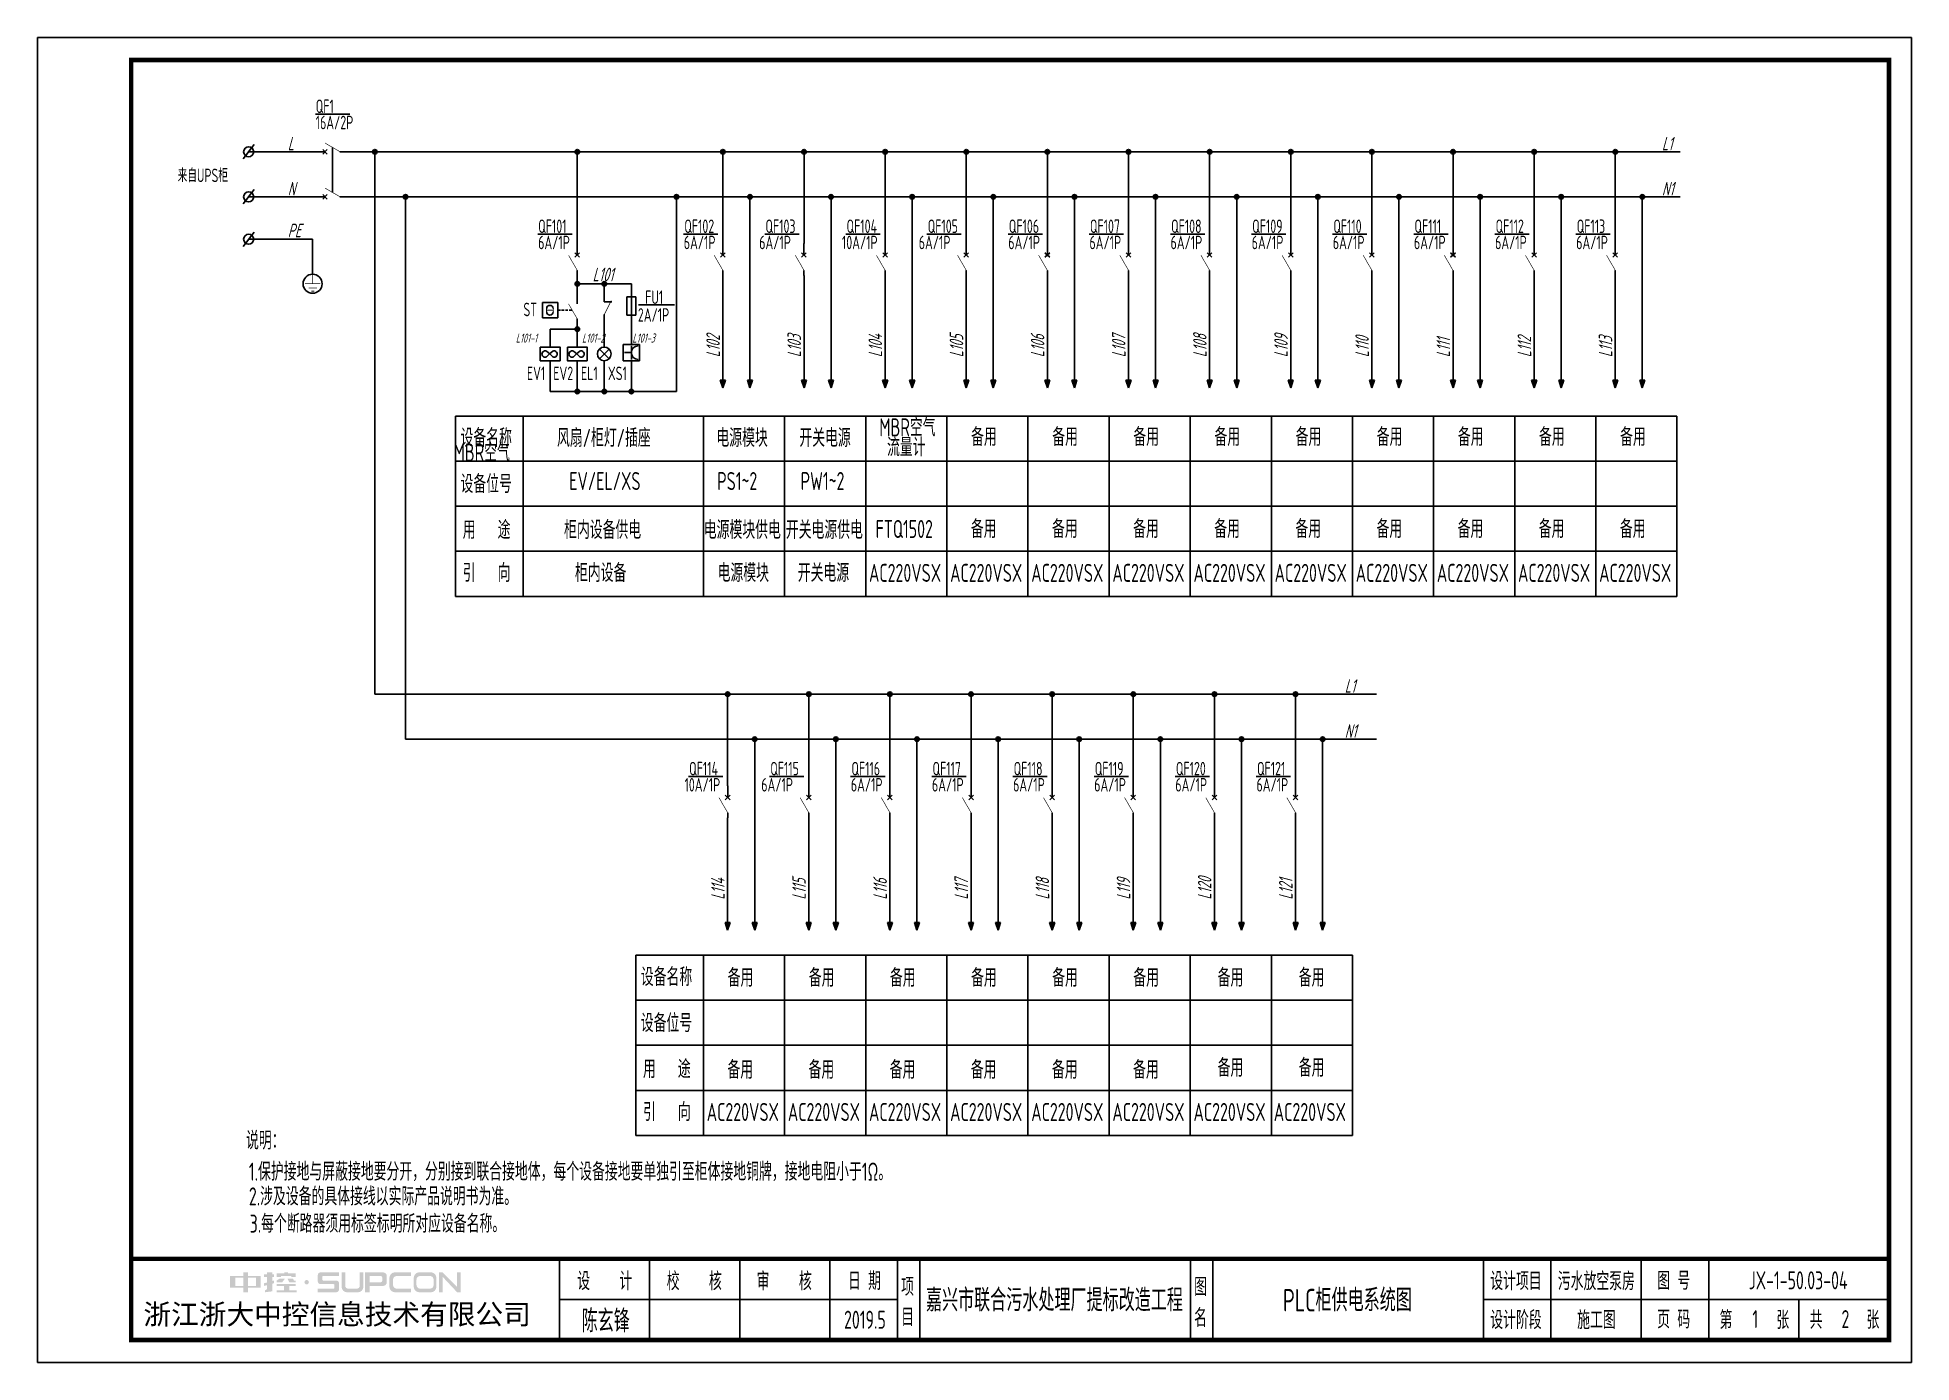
# Model space of a CAD drawing. Header units: millimetres. Extents: x 30557 to 235556, y -116603 to -73383.
# Drawn here: x 134747 to 138905, y -76323 to -73383 of the extents above; entities that cross this region are included whole.
import ezdxf
from ezdxf.enums import TextEntityAlignment as Align

# ---------------------------------------------------------------- set-up
doc = ezdxf.new("R2010")
doc.units = ezdxf.units.MM
for name, color, linetype in [('1', 3, 'Continuous'), ('ABDE_DENG', 4, 'Continuous'), ('AXIS', 4, 'Continuous'), ('HZ', 7, 'Continuous'), ('文字', 5, 'Continuous')]:
    doc.layers.add(name, color=color, linetype=linetype)
doc.layers.add('_Drawing', color=7, linetype='Continuous', lineweight=25)
doc.styles.add('supcon', font='sceie.shx', dxfattribs={"width": 0.75, "height": 40, "bigfont": 'sceic.shx'})
doc.styles.add('SYS', font='romans.shx', dxfattribs={"width": 0.7})
doc.styles.add('Title', font='', dxfattribs={"height": 45})
doc.styles.add('宋体', font='')
doc.styles.get('Title').set_extended_font_data('SimHei')
doc.styles.get('宋体').set_extended_font_data('SimSun')

msp = doc.modelspace()

# ---------------------------------------------------------------- texts
at = {"color": 3, "style": 'supcon', "width": 0.75}
for s, height, p in [('污水放空泵房', 40, (138205.3, -76140.5)), ('陈玄锋', 50, (136007.4, -76228)), ('2019.5', 40, (136582.4, -76228)), ('1', 40, (138557.9, -76226.6))]:
    msp.add_text(s, height=height, dxfattribs=at).set_placement(p, align=Align.MIDDLE)
at = {"layer": '1', "color": 0, "style": 'supcon', "width": 0.75}
for s, height, p in [('QF1', 30, (135363.9, -73550.6)), ('16A/2P', 30, (135363.9, -73586.6)), ('来自UPS柜', 30, (135057.6, -73704)), ('QF101', 30, (135857.5, -73816.8)), ('QF102', 30, (136181.7, -73816.8)), ('QF103', 30, (136361.7, -73816.8)), ('QF104', 30, (136541.7, -73816.8)), ('QF105', 30, (136721.7, -73816.8)), ('QF106', 30, (136901.7, -73816.8)), ('QF107', 30, (137081.7, -73816.8)), ('QF108', 30, (137261.7, -73816.8)), ('QF109', 30, (137441.7, -73816.8)), ('QF110', 30, (137621.7, -73816.8)), ('QF111', 30, (137801.7, -73816.8)), ('QF112', 30, (137981.7, -73816.8)), ('QF113', 30, (138161.7, -73816.8)), ('6A/1P', 30, (135857.5, -73852.8)), ('6A/1P', 30, (136180.6, -73852.8)), ('6A/1P', 30, (136347.9, -73852.8)), ('10A/1P', 30, (136531.5, -73852.8)), ('6A/1P', 30, (136701.9, -73852.8)), ('6A/1P', 30, (136900.6, -73852.8)), ('6A/1P', 30, (137080.6, -73852.8)), ('6A/1P', 30, (137260.6, -73852.8)), ('6A/1P', 30, (137440.6, -73852.8)), ('6A/1P', 30, (137620.6, -73852.8)), ('6A/1P', 30, (137800.6, -73852.8)), ('6A/1P', 30, (137980.6, -73852.8)), ('6A/1P', 30, (138160.6, -73852.8)), ('FU1', 30, (136094.9, -73974.3)), ('ST', 30, (135824.8, -74001.5)), ('2A/1P', 30, (136078.7, -74013.6)), ('EV1', 30, (135832.5, -74143.2)), ('EV2', 30, (135891, -74143.2)), ('EL1', 30, (135952.5, -74143.2)), ('XS1', 30, (136012.2, -74143.2)), ('设备名称', 40, (135685.2, -74291.4)), ('设备位号', 40, (135685.2, -74393.6)), ('用   途', 40, (135690.1, -74495.6)), ('引   向', 40, (135690.1, -74590.9)), ('QF114', 30, (136192.4, -75020.2)), ('QF115', 30, (136372.4, -75020.2)), ('QF116', 30, (136552.4, -75020.2)), ('QF117', 30, (136732.4, -75020.2)), ('QF118', 30, (136912.4, -75020.2)), ('QF119', 30, (137092.4, -75020.2)), ('QF120', 30, (137272.4, -75020.2)), ('QF121', 30, (137452.4, -75020.2)), ('10A/1P', 30, (136182.2, -75056.1)), ('6A/1P', 30, (136352.5, -75056.1)), ('6A/1P', 30, (136551.2, -75056.1)), ('6A/1P', 30, (136731.2, -75056.1)), ('6A/1P', 30, (136911.2, -75056.1)), ('6A/1P', 30, (137091.2, -75056.1)), ('6A/1P', 30, (137271.2, -75056.1)), ('6A/1P', 30, (137451.2, -75056.1)), ('设备名称', 40, (136085.2, -75487.5)), ('设备位号', 40, (136085.2, -75589.8)), ('用   途', 40, (136090.1, -75691.8)), ('引   向', 40, (136090.1, -75787.1))]:
    msp.add_text(s, height=height, dxfattribs=at).set_placement(p)
at = {"layer": '1', "color": 0, "style": 'supcon', "oblique": 15, "width": 0.75}
for s, p in [('L', (135301.8, -73633.4)), ('L1', (138350.8, -73633.4)), ('N', (135301.8, -73733.4)), ('N1', (138350.8, -73733.4)), ('PE', (135301.8, -73826.2)), ('L1', (137647, -74836.8)), ('N1', (137647, -74936.8))]:
    msp.add_text(s, height=30, dxfattribs=at).set_placement(p)
for s, height, rotation, p in [('L101', 30, 0.2156, (135978.3, -73924)), ('L101-1', 20, 0.2156, (135807.7, -74060)), ('L101-2', 20, 0.2156, (135954.7, -74060)), ('L101-3', 20, 0.2156, (136066.5, -74060)), ('L102', 30, 90.2156, (136260.7, -74092.4)), ('L103', 30, 90.2156, (136440.7, -74092.4)), ('L104', 30, 90.2156, (136620.7, -74092.4)), ('L105', 30, 90.2156, (136800.7, -74092.4)), ('L106', 30, 90.2156, (136980.7, -74092.4)), ('L107', 30, 90.2156, (137160.7, -74092.4)), ('L108', 30, 90.2156, (137340.7, -74092.4)), ('L109', 30, 90.2156, (137520.7, -74092.4)), ('L110', 30, 90.2156, (137700.7, -74092.4)), ('L111', 30, 90.2156, (137880.7, -74092.4)), ('L112', 30, 90.2156, (138060.7, -74092.4)), ('L113', 30, 90.2156, (138240.7, -74092.4)), ('L114', 30, 90.2156, (136271.3, -75295.8)), ('L115', 30, 90.2156, (136451.3, -75295.8)), ('L116', 30, 90.2156, (136631.3, -75295.8)), ('L117', 30, 90.2156, (136811.3, -75295.8)), ('L118', 30, 90.2156, (136991.3, -75295.8)), ('L119', 30, 90.2156, (137171.3, -75295.8)), ('L120', 30, 90.2156, (137351.3, -75295.8)), ('L121', 30, 90.2156, (137531.3, -75295.8))]:
    msp.add_text(s, height=height, rotation=rotation, dxfattribs=at).set_placement(p)
at = {"layer": '1', "color": 7, "style": 'supcon', "width": 0.75}
for s, p in [('风扇/柜灯/插座', (135899.3, -74291.4)), ('电源模块', (136252.9, -74291.4)), ('开关电源', (136437, -74291.4)), ('EV/EL/XS', (135926.4, -74387.1)), ('PS1~2', (136254.6, -74387.1)), ('PW1~2', (136439.7, -74387.1)), ('柜内设备供电', (135914.9, -74495.6)), ('电源模块供电', (136224.9, -74495.6)), ('开关电源供电', (136406.9, -74495.6)), ('柜内设备', (135939.2, -74590.9)), ('电源模块', (136255.5, -74590.9)), ('开关电源', (136433.4, -74590.9)), ('备用', (137365, -75489)), ('备用', (137545, -75489)), ('备用', (137365, -75689)), ('备用', (137545, -75689)), ('AC220VSX', (137311.5, -75787.1)), ('AC220VSX', (137489.6, -75787.1)), ('说明：', (135209.3, -75850.3)), ('1.保护接地与屏蔽接地要分开，分别接到联合接地体，每个设备接地要单独引至柜体接地铜牌，接地电阻小于1Ω。', (135215.6, -75919.5)), ('2.涉及设备的具体接线以实际产品说明书为准。', (135215.6, -75974.4)), ('3.每个断路器须用标签标明所对应设备名称。', (135217.3, -76034.8))]:
    msp.add_text(s, height=40, dxfattribs=at).set_placement(p)
at = {"layer": '1', "color": 1, "style": 'supcon', "width": 0.75}
for s, p in [('MBR空气', (136614.4, -74268)), ('备用', (136818, -74289.3)), ('备用', (136998, -74289.3)), ('备用', (137178, -74289.3)), ('备用', (137358, -74289.3)), ('备用', (137538, -74289.3)), ('备用', (137718, -74289.3)), ('备用', (137898, -74289.3)), ('备用', (138078, -74289.3)), ('备用', (138258, -74289.3)), ('MBR空气', (135669.9, -74323.6)), ('MBR空气', (135669.9, -74323.6)), ('流量计', (136631.5, -74312.1)), ('FTQ1502', (136606.1, -74493.5)), ('备用', (136817.5, -74493.5)), ('备用', (136997.5, -74493.5)), ('备用', (137177.5, -74493.5)), ('备用', (137357.5, -74493.5)), ('备用', (137537.5, -74493.5)), ('备用', (137717.5, -74493.5)), ('备用', (137897.5, -74493.5)), ('备用', (138077.5, -74493.5)), ('备用', (138257.5, -74493.5)), ('AC220VSX', (136591.5, -74590.9)), ('AC220VSX', (136771.5, -74590.9)), ('AC220VSX', (136951.5, -74590.9)), ('AC220VSX', (137131.5, -74590.9)), ('AC220VSX', (137311.5, -74590.9)), ('AC220VSX', (137491.5, -74590.9)), ('AC220VSX', (137671.5, -74590.9)), ('AC220VSX', (137851.5, -74590.9)), ('AC220VSX', (138031.5, -74590.9)), ('AC220VSX', (138211.5, -74590.9)), ('备用', (136277.9, -75489.3)), ('备用', (136457.9, -75489.3)), ('备用', (136637.9, -75489.3)), ('备用', (136817.9, -75489.3)), ('备用', (136997.9, -75489.3)), ('备用', (137177.9, -75489.3)), ('备用', (136277.4, -75693.5)), ('备用', (136457.4, -75693.5)), ('备用', (136637.4, -75693.5)), ('备用', (136817.4, -75693.5)), ('备用', (136997.4, -75693.5)), ('备用', (137177.4, -75693.5)), ('AC220VSX', (136231.5, -75787.1)), ('AC220VSX', (136411.5, -75787.1)), ('AC220VSX', (136591.5, -75787.1)), ('AC220VSX', (136771.5, -75787.1)), ('AC220VSX', (136951.5, -75787.1)), ('AC220VSX', (137131.5, -75787.1))]:
    msp.add_text(s, height=40, dxfattribs=at).set_placement(p)
at = {"layer": '_Drawing', "color": 3, "style": 'supcon', "width": 0.75}
for s, height, p in [('JX-1-50.03-04', 40, (138653.1, -76140.5)), ('嘉兴市联合污水处理厂提标改造工程', 50, (137002.9, -76181.9)), ('PLC柜供电系统图', 50, (137652.9, -76181.9)), ('2', 40, (138757.9, -76226.6))]:
    msp.add_text(s, height=height, dxfattribs=at).set_placement(p, align=Align.MIDDLE)

# ---------------------------------------------------------------- blocks, each defined once
blk = doc.blocks.new('中控·SUPCON')
at = {"linetype": 'Continuous'}
h = blk.add_hatch(color=2, dxfattribs=at)
h.dxf.hatch_style = 1
h.paths.add_polyline_path([(34, 33), (20, 33), (20, 37), (15, 37), (15, 36), (15, 33), (0, 33), (0, 20), (13, 20), (15, 20), (15, 15), (20, 15), (20, 20), (22, 20), (34, 20)])
h.paths.add_polyline_path([(20, 30), (20, 31), (29, 31), (29, 22), (20, 22)], flags=16)
h.paths.add_polyline_path([(15, 30), (15, 22), (6, 22), (6, 31), (15, 31)], flags=16)
h.paths.add_polyline_path([(47, 32), (49, 32), (49, 35), (47, 35), (47, 37), (41, 37), (41, 35), (38, 35), (38, 32), (41, 32), (41, 25.8), (38, 25), (38, 22), (41, 22.8), (41, 18.3), (39, 17), (39, 15), (47, 16), (47, 24.5), (49, 25), (49, 28), (47, 27.5)])
h.paths.add_polyline_path([(61, 30), (55, 30), (52, 28), (52, 26), (58, 26)])
h.paths.add_polyline_path([(73, 28), (71, 28), (70, 30), (64, 30), (66, 26), (73, 26)])
h.paths.add_polyline_path([(73, 36), (64.6, 36), (64.6, 37), (60.4, 37), (60.4, 36), (52, 36), (52, 32), (56.8, 32), (56.8, 33.1), (68.2, 33.1), (68.2, 32), (73, 32)])
h.paths.add_polyline_path([(66, 22), (73, 22), (73, 24), (52, 24), (52, 22), (60, 22), (60, 17), (52, 17), (52, 15), (74, 15), (74, 17), (66, 17)])
h.paths.add_polyline_path([(82.7, 26.1, 1), (87.6, 26.1, 1)])
h.paths.add_polyline_path([(118, 28), (103.5, 28, -0.414214), (102.5, 29), (102.5, 32, -0.414214), (103.5, 33), (121, 33), (121, 37), (100.5, 37, 0.414214), (97.5, 34), (97.5, 27, 0.414214), (100.5, 24), (115, 24, -0.414214), (116, 23), (116, 20, -0.414214), (115, 19), (97.5, 19), (97.5, 15), (118, 15, 0.414214), (121, 18), (121, 25, 0.414214)])
h.paths.add_polyline_path([(128, 37), (124, 37), (124, 36), (124, 21, 0.414214), (130, 15), (142, 15, 0.414214), (148, 21), (148, 37), (144, 37), (144, 22, -0.414214), (141, 19), (131, 19, -0.414214), (128, 22)])
h.paths.add_polyline_path([(174, 26), (174, 33, 0.414214), (170, 37), (150, 37), (150, 36), (150, 15), (155, 15), (155, 22), (170, 22, 0.414214)])
h.paths.add_polyline_path([(167, 26), (155, 26), (155, 33), (167, 33, -0.414214), (169, 31), (169, 28, -0.414214)], flags=16)
h.paths.add_polyline_path([(201, 19), (185, 19, -0.414214), (181, 23), (181, 29, -0.414214), (185, 33), (201, 33), (201, 37), (183, 37, 0.414214), (177, 31), (177, 21, 0.414214), (183, 15), (201, 15)])
h.paths.add_polyline_path([(229, 21), (229, 31, 0.414214), (223, 37), (210, 37, 0.414214), (204, 31), (204, 21, 0.414214), (210, 15), (223, 15, 0.414214)])
h.paths.add_polyline_path([(207, 23), (207, 29, -0.414214), (211, 33), (222, 33, -0.414214), (226, 29), (226, 23, -0.414214), (222, 19), (211, 19, -0.414214)], flags=16)
h.paths.add_polyline_path([(236, 32.1), (252, 15), (256, 15), (256, 37), (252, 37), (252, 21), (236, 37), (232, 37), (232, 36), (232, 15), (236, 15)])
h = blk.add_hatch(color=2, dxfattribs=at)
h.dxf.hatch_style = 1
h.paths.add_polyline_path([(34, 33), (20, 33), (20, 37), (15, 37), (15, 36), (15, 33), (0, 33), (0, 20), (13, 20), (15, 20), (15, 15), (20, 15), (20, 20), (22, 20), (34, 20)])
h.paths.add_polyline_path([(20, 30), (20, 31), (29, 31), (29, 22), (20, 22)], flags=16)
h.paths.add_polyline_path([(15, 30), (15, 22), (6, 22), (6, 31), (15, 31)], flags=16)
h.paths.add_polyline_path([(47, 32), (49, 32), (49, 35), (47, 35), (47, 37), (41, 37), (41, 35), (38, 35), (38, 32), (41, 32), (41, 25.8), (38, 25), (38, 22), (41, 22.8), (41, 18.3), (39, 17), (39, 15), (47, 16), (47, 24.5), (49, 25), (49, 28), (47, 27.5)])
h.paths.add_polyline_path([(61, 30), (55, 30), (52, 28), (52, 26), (58, 26)])
h.paths.add_polyline_path([(73, 28), (71, 28), (70, 30), (64, 30), (66, 26), (73, 26)])
h.paths.add_polyline_path([(73, 36), (64.6, 36), (64.6, 37), (60.4, 37), (60.4, 36), (52, 36), (52, 32), (56.8, 32), (56.8, 33.1), (68.2, 33.1), (68.2, 32), (73, 32)])
h.paths.add_polyline_path([(66, 22), (73, 22), (73, 24), (52, 24), (52, 22), (60, 22), (60, 17), (52, 17), (52, 15), (74, 15), (74, 17), (66, 17)])
h.paths.add_polyline_path([(82.7, 26.1, 1), (87.6, 26.1, 1)])
h.paths.add_polyline_path([(118, 28), (103.5, 28, -0.414214), (102.5, 29), (102.5, 32, -0.414214), (103.5, 33), (121, 33), (121, 37), (100.5, 37, 0.414214), (97.5, 34), (97.5, 27, 0.414214), (100.5, 24), (115, 24, -0.414214), (116, 23), (116, 20, -0.414214), (115, 19), (97.5, 19), (97.5, 15), (118, 15, 0.414214), (121, 18), (121, 25, 0.414214)])
h.paths.add_polyline_path([(128, 37), (124, 37), (124, 36), (124, 21, 0.414214), (130, 15), (142, 15, 0.414214), (148, 21), (148, 37), (144, 37), (144, 22, -0.414214), (141, 19), (131, 19, -0.414214), (128, 22)])
h.paths.add_polyline_path([(174, 26), (174, 33, 0.414214), (170, 37), (150, 37), (150, 36), (150, 15), (155, 15), (155, 22), (170, 22, 0.414214)])
h.paths.add_polyline_path([(167, 26), (155, 26), (155, 33), (167, 33, -0.414214), (169, 31), (169, 28, -0.414214)], flags=16)
h.paths.add_polyline_path([(201, 19), (185, 19, -0.414214), (181, 23), (181, 29, -0.414214), (185, 33), (201, 33), (201, 37), (183, 37, 0.414214), (177, 31), (177, 21, 0.414214), (183, 15), (201, 15)])
h.paths.add_polyline_path([(229, 21), (229, 31, 0.414214), (223, 37), (210, 37, 0.414214), (204, 31), (204, 21, 0.414214), (210, 15), (223, 15, 0.414214)])
h.paths.add_polyline_path([(207, 23), (207, 29, -0.414214), (211, 33), (222, 33, -0.414214), (226, 29), (226, 23, -0.414214), (222, 19), (211, 19, -0.414214)], flags=16)
h.paths.add_polyline_path([(236, 32.1), (252, 15), (256, 15), (256, 37), (252, 37), (252, 21), (236, 37), (232, 37), (232, 36), (232, 15), (236, 15)])
h = blk.add_hatch(color=2, dxfattribs=at)
h.dxf.hatch_style = 1
h.paths.add_polyline_path([(34, 33), (20, 33), (20, 37), (15, 37), (15, 36), (15, 33), (0, 33), (0, 20), (13, 20), (15, 20), (15, 15), (20, 15), (20, 20), (22, 20), (34, 20)])
h.paths.add_polyline_path([(20, 30), (20, 31), (29, 31), (29, 22), (20, 22)], flags=16)
h.paths.add_polyline_path([(15, 30), (15, 22), (6, 22), (6, 31), (15, 31)], flags=16)
h.paths.add_polyline_path([(47, 32), (49, 32), (49, 35), (47, 35), (47, 37), (41, 37), (41, 35), (38, 35), (38, 32), (41, 32), (41, 25.8), (38, 25), (38, 22), (41, 22.8), (41, 18.3), (39, 17), (39, 15), (47, 16), (47, 24.5), (49, 25), (49, 28), (47, 27.5)])
h.paths.add_polyline_path([(61, 30), (55, 30), (52, 28), (52, 26), (58, 26)])
h.paths.add_polyline_path([(73, 28), (71, 28), (70, 30), (64, 30), (66, 26), (73, 26)])
h.paths.add_polyline_path([(73, 36), (64.6, 36), (64.6, 37), (60.4, 37), (60.4, 36), (52, 36), (52, 32), (56.8, 32), (56.8, 33.1), (68.2, 33.1), (68.2, 32), (73, 32)])
h.paths.add_polyline_path([(66, 22), (73, 22), (73, 24), (52, 24), (52, 22), (60, 22), (60, 17), (52, 17), (52, 15), (74, 15), (74, 17), (66, 17)])
h.paths.add_polyline_path([(82.7, 26.1, 1), (87.6, 26.1, 1)])
h.paths.add_polyline_path([(118, 28), (103.5, 28, -0.414214), (102.5, 29), (102.5, 32, -0.414214), (103.5, 33), (121, 33), (121, 37), (100.5, 37, 0.414214), (97.5, 34), (97.5, 27, 0.414214), (100.5, 24), (115, 24, -0.414214), (116, 23), (116, 20, -0.414214), (115, 19), (97.5, 19), (97.5, 15), (118, 15, 0.414214), (121, 18), (121, 25, 0.414214)])
h.paths.add_polyline_path([(128, 37), (124, 37), (124, 36), (124, 21, 0.414214), (130, 15), (142, 15, 0.414214), (148, 21), (148, 37), (144, 37), (144, 22, -0.414214), (141, 19), (131, 19, -0.414214), (128, 22)])
h.paths.add_polyline_path([(174, 26), (174, 33, 0.414214), (170, 37), (150, 37), (150, 36), (150, 15), (155, 15), (155, 22), (170, 22, 0.414214)])
h.paths.add_polyline_path([(167, 26), (155, 26), (155, 33), (167, 33, -0.414214), (169, 31), (169, 28, -0.414214)], flags=16)
h.paths.add_polyline_path([(201, 19), (185, 19, -0.414214), (181, 23), (181, 29, -0.414214), (185, 33), (201, 33), (201, 37), (183, 37, 0.414214), (177, 31), (177, 21, 0.414214), (183, 15), (201, 15)])
h.paths.add_polyline_path([(229, 21), (229, 31, 0.414214), (223, 37), (210, 37, 0.414214), (204, 31), (204, 21, 0.414214), (210, 15), (223, 15, 0.414214)])
h.paths.add_polyline_path([(207, 23), (207, 29, -0.414214), (211, 33), (222, 33, -0.414214), (226, 29), (226, 23, -0.414214), (222, 19), (211, 19, -0.414214)], flags=16)
h.paths.add_polyline_path([(236, 32.1), (252, 15), (256, 15), (256, 37), (252, 37), (252, 21), (236, 37), (232, 37), (232, 36), (232, 15), (236, 15)])
h = blk.add_hatch(color=2, dxfattribs=at)
h.dxf.hatch_style = 1
h.paths.add_polyline_path([(34, 33), (20, 33), (20, 37), (15, 37), (15, 36), (15, 33), (0, 33), (0, 20), (13, 20), (15, 20), (15, 15), (20, 15), (20, 20), (22, 20), (34, 20)])
h.paths.add_polyline_path([(20, 30), (20, 31), (29, 31), (29, 22), (20, 22)], flags=16)
h.paths.add_polyline_path([(15, 30), (15, 22), (6, 22), (6, 31), (15, 31)], flags=16)
h.paths.add_polyline_path([(47, 32), (49, 32), (49, 35), (47, 35), (47, 37), (41, 37), (41, 35), (38, 35), (38, 32), (41, 32), (41, 25.8), (38, 25), (38, 22), (41, 22.8), (41, 18.3), (39, 17), (39, 15), (47, 16), (47, 24.5), (49, 25), (49, 28), (47, 27.5)])
h.paths.add_polyline_path([(61, 30), (55, 30), (52, 28), (52, 26), (58, 26)])
h.paths.add_polyline_path([(73, 28), (71, 28), (70, 30), (64, 30), (66, 26), (73, 26)])
h.paths.add_polyline_path([(73, 36), (64.6, 36), (64.6, 37), (60.4, 37), (60.4, 36), (52, 36), (52, 32), (56.8, 32), (56.8, 33.1), (68.2, 33.1), (68.2, 32), (73, 32)])
h.paths.add_polyline_path([(66, 22), (73, 22), (73, 24), (52, 24), (52, 22), (60, 22), (60, 17), (52, 17), (52, 15), (74, 15), (74, 17), (66, 17)])
h.paths.add_polyline_path([(82.7, 26.1, 1), (87.6, 26.1, 1)])
h.paths.add_polyline_path([(118, 28), (103.5, 28, -0.414214), (102.5, 29), (102.5, 32, -0.414214), (103.5, 33), (121, 33), (121, 37), (100.5, 37, 0.414214), (97.5, 34), (97.5, 27, 0.414214), (100.5, 24), (115, 24, -0.414214), (116, 23), (116, 20, -0.414214), (115, 19), (97.5, 19), (97.5, 15), (118, 15, 0.414214), (121, 18), (121, 25, 0.414214)])
h.paths.add_polyline_path([(128, 37), (124, 37), (124, 36), (124, 21, 0.414214), (130, 15), (142, 15, 0.414214), (148, 21), (148, 37), (144, 37), (144, 22, -0.414214), (141, 19), (131, 19, -0.414214), (128, 22)])
h.paths.add_polyline_path([(174, 26), (174, 33, 0.414214), (170, 37), (150, 37), (150, 36), (150, 15), (155, 15), (155, 22), (170, 22, 0.414214)])
h.paths.add_polyline_path([(167, 26), (155, 26), (155, 33), (167, 33, -0.414214), (169, 31), (169, 28, -0.414214)], flags=16)
h.paths.add_polyline_path([(201, 19), (185, 19, -0.414214), (181, 23), (181, 29, -0.414214), (185, 33), (201, 33), (201, 37), (183, 37, 0.414214), (177, 31), (177, 21, 0.414214), (183, 15), (201, 15)])
h.paths.add_polyline_path([(229, 21), (229, 31, 0.414214), (223, 37), (210, 37, 0.414214), (204, 31), (204, 21, 0.414214), (210, 15), (223, 15, 0.414214)])
h.paths.add_polyline_path([(207, 23), (207, 29, -0.414214), (211, 33), (222, 33, -0.414214), (226, 29), (226, 23, -0.414214), (222, 19), (211, 19, -0.414214)], flags=16)
h.paths.add_polyline_path([(236, 32.1), (252, 15), (256, 15), (256, 37), (252, 37), (252, 21), (236, 37), (232, 37), (232, 36), (232, 15), (236, 15)])
h = blk.add_hatch(color=2, dxfattribs=at)
h.dxf.hatch_style = 1
h.paths.add_polyline_path([(34, 33), (20, 33), (20, 37), (15, 37), (15, 36), (15, 33), (0, 33), (0, 20), (13, 20), (15, 20), (15, 15), (20, 15), (20, 20), (22, 20), (34, 20)])
h.paths.add_polyline_path([(20, 30), (20, 31), (29, 31), (29, 22), (20, 22)], flags=16)
h.paths.add_polyline_path([(15, 30), (15, 22), (6, 22), (6, 31), (15, 31)], flags=16)
h.paths.add_polyline_path([(47, 32), (49, 32), (49, 35), (47, 35), (47, 37), (41, 37), (41, 35), (38, 35), (38, 32), (41, 32), (41, 25.8), (38, 25), (38, 22), (41, 22.8), (41, 18.3), (39, 17), (39, 15), (47, 16), (47, 24.5), (49, 25), (49, 28), (47, 27.5)])
h.paths.add_polyline_path([(61, 30), (55, 30), (52, 28), (52, 26), (58, 26)])
h.paths.add_polyline_path([(73, 28), (71, 28), (70, 30), (64, 30), (66, 26), (73, 26)])
h.paths.add_polyline_path([(73, 36), (64.6, 36), (64.6, 37), (60.4, 37), (60.4, 36), (52, 36), (52, 32), (56.8, 32), (56.8, 33.1), (68.2, 33.1), (68.2, 32), (73, 32)])
h.paths.add_polyline_path([(66, 22), (73, 22), (73, 24), (52, 24), (52, 22), (60, 22), (60, 17), (52, 17), (52, 15), (74, 15), (74, 17), (66, 17)])
h.paths.add_polyline_path([(82.7, 26.1, 1), (87.6, 26.1, 1)])
h.paths.add_polyline_path([(118, 28), (103.5, 28, -0.414214), (102.5, 29), (102.5, 32, -0.414214), (103.5, 33), (121, 33), (121, 37), (100.5, 37, 0.414214), (97.5, 34), (97.5, 27, 0.414214), (100.5, 24), (115, 24, -0.414214), (116, 23), (116, 20, -0.414214), (115, 19), (97.5, 19), (97.5, 15), (118, 15, 0.414214), (121, 18), (121, 25, 0.414214)])
h.paths.add_polyline_path([(128, 37), (124, 37), (124, 36), (124, 21, 0.414214), (130, 15), (142, 15, 0.414214), (148, 21), (148, 37), (144, 37), (144, 22, -0.414214), (141, 19), (131, 19, -0.414214), (128, 22)])
h.paths.add_polyline_path([(174, 26), (174, 33, 0.414214), (170, 37), (150, 37), (150, 36), (150, 15), (155, 15), (155, 22), (170, 22, 0.414214)])
h.paths.add_polyline_path([(167, 26), (155, 26), (155, 33), (167, 33, -0.414214), (169, 31), (169, 28, -0.414214)], flags=16)
h.paths.add_polyline_path([(201, 19), (185, 19, -0.414214), (181, 23), (181, 29, -0.414214), (185, 33), (201, 33), (201, 37), (183, 37, 0.414214), (177, 31), (177, 21, 0.414214), (183, 15), (201, 15)])
h.paths.add_polyline_path([(229, 21), (229, 31, 0.414214), (223, 37), (210, 37, 0.414214), (204, 31), (204, 21, 0.414214), (210, 15), (223, 15, 0.414214)])
h.paths.add_polyline_path([(207, 23), (207, 29, -0.414214), (211, 33), (222, 33, -0.414214), (226, 29), (226, 23, -0.414214), (222, 19), (211, 19, -0.414214)], flags=16)
h.paths.add_polyline_path([(236, 32.1), (252, 15), (256, 15), (256, 37), (252, 37), (252, 21), (236, 37), (232, 37), (232, 36), (232, 15), (236, 15)])
h = blk.add_hatch(color=2, dxfattribs=at)
h.dxf.hatch_style = 1
h.paths.add_polyline_path([(34, 33), (20, 33), (20, 37), (15, 37), (15, 36), (15, 33), (0, 33), (0, 20), (13, 20), (15, 20), (15, 15), (20, 15), (20, 20), (22, 20), (34, 20)])
h.paths.add_polyline_path([(20, 30), (20, 31), (29, 31), (29, 22), (20, 22)], flags=16)
h.paths.add_polyline_path([(15, 30), (15, 22), (6, 22), (6, 31), (15, 31)], flags=16)
h.paths.add_polyline_path([(47, 32), (49, 32), (49, 35), (47, 35), (47, 37), (41, 37), (41, 35), (38, 35), (38, 32), (41, 32), (41, 25.8), (38, 25), (38, 22), (41, 22.8), (41, 18.3), (39, 17), (39, 15), (47, 16), (47, 24.5), (49, 25), (49, 28), (47, 27.5)])
h.paths.add_polyline_path([(61, 30), (55, 30), (52, 28), (52, 26), (58, 26)])
h.paths.add_polyline_path([(73, 28), (71, 28), (70, 30), (64, 30), (66, 26), (73, 26)])
h.paths.add_polyline_path([(73, 36), (64.6, 36), (64.6, 37), (60.4, 37), (60.4, 36), (52, 36), (52, 32), (56.8, 32), (56.8, 33.1), (68.2, 33.1), (68.2, 32), (73, 32)])
h.paths.add_polyline_path([(66, 22), (73, 22), (73, 24), (52, 24), (52, 22), (60, 22), (60, 17), (52, 17), (52, 15), (74, 15), (74, 17), (66, 17)])
h.paths.add_polyline_path([(82.7, 26.1, 1), (87.6, 26.1, 1)])
h.paths.add_polyline_path([(118, 28), (103.5, 28, -0.414214), (102.5, 29), (102.5, 32, -0.414214), (103.5, 33), (121, 33), (121, 37), (100.5, 37, 0.414214), (97.5, 34), (97.5, 27, 0.414214), (100.5, 24), (115, 24, -0.414214), (116, 23), (116, 20, -0.414214), (115, 19), (97.5, 19), (97.5, 15), (118, 15, 0.414214), (121, 18), (121, 25, 0.414214)])
h.paths.add_polyline_path([(128, 37), (124, 37), (124, 36), (124, 21, 0.414214), (130, 15), (142, 15, 0.414214), (148, 21), (148, 37), (144, 37), (144, 22, -0.414214), (141, 19), (131, 19, -0.414214), (128, 22)])
h.paths.add_polyline_path([(174, 26), (174, 33, 0.414214), (170, 37), (150, 37), (150, 36), (150, 15), (155, 15), (155, 22), (170, 22, 0.414214)])
h.paths.add_polyline_path([(167, 26), (155, 26), (155, 33), (167, 33, -0.414214), (169, 31), (169, 28, -0.414214)], flags=16)
h.paths.add_polyline_path([(201, 19), (185, 19, -0.414214), (181, 23), (181, 29, -0.414214), (185, 33), (201, 33), (201, 37), (183, 37, 0.414214), (177, 31), (177, 21, 0.414214), (183, 15), (201, 15)])
h.paths.add_polyline_path([(229, 21), (229, 31, 0.414214), (223, 37), (210, 37, 0.414214), (204, 31), (204, 21, 0.414214), (210, 15), (223, 15, 0.414214)])
h.paths.add_polyline_path([(207, 23), (207, 29, -0.414214), (211, 33), (222, 33, -0.414214), (226, 29), (226, 23, -0.414214), (222, 19), (211, 19, -0.414214)], flags=16)
h.paths.add_polyline_path([(236, 32.1), (252, 15), (256, 15), (256, 37), (252, 37), (252, 21), (236, 37), (232, 37), (232, 36), (232, 15), (236, 15)])
blk = doc.blocks.new('supcon图框')
at = {"linetype": 'Continuous'}
for p, q in [((6145.7, 4361.7), (1987.7, 4361.7)), ((1987.7, 4361.7), (1987.7, 1421.7)), ((6145.7, 1421.7), (6145.7, 4361.7)), ((1987.7, 1421.7), (6145.7, 1421.7))]:
    blk.add_line(p, q, dxfattribs=at)
for p, q in [((3145.7, 1651.7), (3145.7, 1471.7)), ((3345.7, 1651.7), (3345.7, 1471.7)), ((3545.7, 1651.7), (3545.7, 1471.7)), ((3745.7, 1651.7), (3745.7, 1471.7)), ((3895.7, 1651.7), (3895.7, 1471.7)), ((3945.7, 1651.7), (3945.7, 1471.7)), ((4545.7, 1651.7), (4545.7, 1471.7)), ((4595.7, 1651.7), (4595.7, 1471.7)), ((5195.7, 1651.7), (5195.7, 1471.7)), ((5345.7, 1651.7), (5345.7, 1471.7)), ((5545.7, 1651.7), (5545.7, 1471.7)), ((5695.7, 1651.7), (5695.7, 1471.7)), ((3145.7, 1561.7), (3895.7, 1561.7)), ((5195.7, 1561.7), (6095.7, 1561.7)), ((5895.7, 1561.7), (5895.7, 1471.7))]:
    blk.add_line(p, q)
at = {"linetype": 'Continuous', "const_width": 10}
blk.add_lwpolyline([(2195.7, 4311.7), (6095.7, 4311.7), (6095.7, 1471.7), (2195.7, 1471.7)], close=True, dxfattribs=at)
blk.add_lwpolyline([(2195.7, 1651.7), (6095.7, 1651.7)], dxfattribs=at)
at = {"linetype": 'Continuous', "xscale": 2, "yscale": 2, "zscale": 2}
blk.add_blockref('中控·SUPCON', (2414.6, 1547.7), dxfattribs=at)
at = {"style": 'supcon', "width": 0.75}
for s, p in [('设    计', (3246.2, 1604.2)), ('校    核', (3444.8, 1604.2)), ('审    核', (3644.5, 1604.2)), ('日 期', (3822.5, 1604.2)), ('设计项目', (5268, 1604.2)), ('图 号', (5618, 1604.2)), ('项', (3918.2, 1590.7)), ('图', (4568.2, 1590.7)), ('目', (3918.2, 1522.9)), ('名', (4568.2, 1522.9)), ('设计阶段', (5268, 1518.1)), ('施工图', (5446.5, 1518.1)), ('页 码', (5618, 1518.1)), ('第      张', (5797, 1518.1)), ('共      张', (5997, 1518.1))]:
    blk.add_text(s, height=40, dxfattribs=at).set_placement(p, align=Align.MIDDLE)
at = {"style": 'Title'}
blk.add_text('浙江浙大中控信息技术有限公司', height=45, dxfattribs=at).set_placement((2222.8, 1506.2))
blk = doc.blocks.new('S_301')
at = {"color": 0, "const_width": 0.3}
blk.add_lwpolyline([(0, -7.5), (-4.3, -0.06)], dxfattribs=at)
at = {"color": 0}
for points in [[(0, 0), (0, 5.72)], [(0, -7.5), (0, -10)]]:
    blk.add_lwpolyline(points, dxfattribs=at)
at = {"layer": 'HZ', "color": 7, "linetype": 'Continuous', "style": 'SYS', "width": 0.7, "flags": 1}
for tag in ['XYVALUE', 'VALUE']:
    blk.add_attdef(tag, text='', height=0.02, dxfattribs=at).set_placement((-0.55, 8.72), align=Align.MIDDLE)
blk = doc.blocks.new('1P断路器')
at = {"layer": '1', "color": 4}
for p, q in [((10913.1, 36538.9), (10903.8, 36530.3)), ((10913.1, 36530.3), (10903.8, 36538.9))]:
    blk.add_line(p, q, dxfattribs=at)
at = {"layer": 'ABDE_DENG', "linetype": 'Continuous', "xscale": 4, "yscale": 4, "zscale": 4}
blk.add_blockref('S_301', (10908.5, 36534.6), dxfattribs=at)
blk = doc.blocks.new('XX')
at = {"layer": 'ABDE_DENG', "linetype": 'Continuous'}
for p, q in [((-4.5, 0), (-5.5, 0)), ((-3, 0), (-4, 0)), ((-1.5, 0), (-2.5, 0)), ((0, 0), (-1, 0))]:
    blk.add_line(p, q, dxfattribs=at)
blk = doc.blocks.new('温控开关')
at = {"color": 4, "lineweight": -3}
for p, q in [((10981.5, 36493.3), (10981.5, 36523.3)), ((10981.5, 36523.3), (11011.5, 36523.3)), ((11011.5, 36523.3), (11011.5, 36508.3)), ((11011.5, 36493.3), (10981.5, 36493.3)), ((11011.5, 36508.3), (11011.5, 36493.3))]:
    blk.add_line(p, q, dxfattribs=at)
for centre, start, end in [((10995.9, 36511.4), 1.6021, 178.3979), ((10995.9, 36505.2), 181.6021, 358.3979)]:
    blk.add_arc(centre, 6.46, start, end, dxfattribs=at)
at = {"layer": 'ABDE_DENG', "linetype": 'Continuous'}
for name, p, xscale, yscale, zscale in [('S_301', (11049.8, 36521.1), 4, 4, 4), ('XX', (11039, 36508.3), 5, 5, 5)]:
    blk.add_blockref(name, p, dxfattribs=dict(at, xscale=xscale, yscale=yscale, zscale=zscale))
at = {"layer": '1', "color": 4, "style": '宋体', "width": 0.75}
blk.add_text('I', height=15, rotation=90.2156, dxfattribs=at).set_placement((11003.4, 36504.3))
blk = doc.blocks.new('风扇')
at = {"layer": 'AXIS', "color": 0, "linetype": 'ByBlock'}
blk.add_lwpolyline([(10385.5, 36501.6), (10434.1, 36501.6), (10434.1, 36467.7), (10385.5, 36467.7)], close=True, dxfattribs=at)
for centre, radius, start, end in [((10397.1, 36484.3), 7.7, 64.0101, 295.9899), ((10334.7, 36401.1), 111.5, 43.1584, 53.9119), ((10498.1, 36382.6), 136.1, 127.0612, 135.8685), ((10419.5, 36484.3), 7.7, 244.0101, 115.9899)]:
    blk.add_arc(centre, radius, start, end, dxfattribs=at)
blk = doc.blocks.new('S_302')
at = {"color": 0, "linetype": 'Continuous'}
for p, q in [((0, 3.75), (0, 0)), ((0, 0), (2.98, 0))]:
    blk.add_line(p, q, dxfattribs=at)
at = {"color": 0, "linetype": 'Continuous', "const_width": 0.3}
blk.add_lwpolyline([(0, -5), (2.78, 0.46)], dxfattribs=at)
at = {"color": 0, "linetype": 'Continuous'}
blk.add_lwpolyline([(0, -5), (0, -8.75)], dxfattribs=at)
at = {"color": 0, "linetype": 'Continuous', "style": 'SYS', "width": 0.7, "flags": 1}
for tag in ['XYVALUE', 'VALUE']:
    blk.add_attdef(tag, text='', height=0.02, dxfattribs=at).set_placement((2.5, 6.75), align=Align.MIDDLE)
blk = doc.blocks.new('常闭开关')
at = {"layer": 'ABDE_DENG', "linetype": 'Continuous', "xscale": 5, "yscale": 5, "zscale": 5}
blk.add_blockref('S_302', (10573.1, 36568.2), dxfattribs=at)
blk = doc.blocks.new('带接地插孔的单相插座')
at = {"lineweight": -3}
for p, q in [((20810.7, 19719.9), (20774.7, 19719.9)), ((20774.7, 19719.9), (20774.7, 19683.9)), ((20810.7, 19683.9), (20810.7, 19719.9)), ((20774.7, 19683.9), (20810.7, 19683.9)), ((20810.7, 19683.9), (20774.7, 19683.9))]:
    blk.add_line(p, q, dxfattribs=at)
at = {"layer": '文字', "color": 0, "linetype": 'Continuous'}
for p, q in [((20792.7, 19716.9), (20792.7, 19686.8)), ((20792.7, 19701.9), (20777.6, 19701.9))]:
    blk.add_line(p, q, dxfattribs=at)
blk.add_arc((20807.7, 19701.9), 15, 90, 270, dxfattribs=at)

# ---------------------------------------------------------------- hatches: boundary and pattern name
h = msp.add_hatch(color=256)
h.dxf.hatch_style = 1
h.paths.add_polyline_path([(135500.2, -73636.5, 1), (135490.2, -73636.5, 1)])
h = msp.add_hatch(color=256)
h.dxf.hatch_style = 1
h.paths.add_polyline_path([(135949.2, -73636.5, 1), (135939.2, -73636.5, 1)])
h = msp.add_hatch(color=256)
h.dxf.hatch_style = 1
h.paths.add_polyline_path([(136272.3, -73636.5, 1), (136262.3, -73636.5, 1)])
h = msp.add_hatch(color=256)
h.dxf.hatch_style = 1
h.paths.add_polyline_path([(136452.3, -73636.5, 1), (136442.3, -73636.5, 1)])
h = msp.add_hatch(color=256)
h.dxf.hatch_style = 1
h.paths.add_polyline_path([(136632.3, -73636.5, 1), (136622.3, -73636.5, 1)])
h = msp.add_hatch(color=256)
h.dxf.hatch_style = 1
h.paths.add_polyline_path([(136812.3, -73636.5, 1), (136802.3, -73636.5, 1)])
h = msp.add_hatch(color=256)
h.dxf.hatch_style = 1
h.paths.add_polyline_path([(136992.3, -73636.5, 1), (136982.3, -73636.5, 1)])
h = msp.add_hatch(color=256)
h.dxf.hatch_style = 1
h.paths.add_polyline_path([(137172.3, -73636.5, 1), (137162.3, -73636.5, 1)])
h = msp.add_hatch(color=256)
h.dxf.hatch_style = 1
h.paths.add_polyline_path([(137352.3, -73636.5, 1), (137342.3, -73636.5, 1)])
h = msp.add_hatch(color=256)
h.dxf.hatch_style = 1
h.paths.add_polyline_path([(137532.3, -73636.5, 1), (137522.3, -73636.5, 1)])
h = msp.add_hatch(color=256)
h.dxf.hatch_style = 1
h.paths.add_polyline_path([(137712.3, -73636.5, 1), (137702.3, -73636.5, 1)])
h = msp.add_hatch(color=256)
h.dxf.hatch_style = 1
h.paths.add_polyline_path([(137892.3, -73636.5, 1), (137882.3, -73636.5, 1)])
h = msp.add_hatch(color=256)
h.dxf.hatch_style = 1
h.paths.add_polyline_path([(138072.3, -73636.5, 1), (138062.3, -73636.5, 1)])
h = msp.add_hatch(color=256)
h.dxf.hatch_style = 1
h.paths.add_polyline_path([(138252.3, -73636.5, 1), (138242.3, -73636.5, 1)])
h = msp.add_hatch(color=256)
h.dxf.hatch_style = 1
h.paths.add_polyline_path([(135568.2, -73736.5, 1), (135558.2, -73736.5, 1)])
h = msp.add_hatch(color=256)
h.dxf.hatch_style = 1
h.paths.add_polyline_path([(136169.2, -73736.5, 1), (136159.2, -73736.5, 1)])
h = msp.add_hatch(color=256)
h.dxf.hatch_style = 1
h.paths.add_polyline_path([(136332.3, -73736.5, 1), (136322.3, -73736.5, 1)])
h = msp.add_hatch(color=256)
h.dxf.hatch_style = 1
h.paths.add_polyline_path([(136512.3, -73736.5, 1), (136502.3, -73736.5, 1)])
h = msp.add_hatch(color=256)
h.dxf.hatch_style = 1
h.paths.add_polyline_path([(136692.3, -73736.5, 1), (136682.3, -73736.5, 1)])
h = msp.add_hatch(color=256)
h.dxf.hatch_style = 1
h.paths.add_polyline_path([(136872.3, -73736.5, 1), (136862.3, -73736.5, 1)])
h = msp.add_hatch(color=256)
h.dxf.hatch_style = 1
h.paths.add_polyline_path([(137052.3, -73736.5, 1), (137042.3, -73736.5, 1)])
h = msp.add_hatch(color=256)
h.dxf.hatch_style = 1
h.paths.add_polyline_path([(137232.3, -73736.5, 1), (137222.3, -73736.5, 1)])
h = msp.add_hatch(color=256)
h.dxf.hatch_style = 1
h.paths.add_polyline_path([(137412.3, -73736.5, 1), (137402.3, -73736.5, 1)])
h = msp.add_hatch(color=256)
h.dxf.hatch_style = 1
h.paths.add_polyline_path([(137592.3, -73736.5, 1), (137582.3, -73736.5, 1)])
h = msp.add_hatch(color=256)
h.dxf.hatch_style = 1
h.paths.add_polyline_path([(137772.3, -73736.5, 1), (137762.3, -73736.5, 1)])
h = msp.add_hatch(color=256)
h.dxf.hatch_style = 1
h.paths.add_polyline_path([(137952.3, -73736.5, 1), (137942.3, -73736.5, 1)])
h = msp.add_hatch(color=256)
h.dxf.hatch_style = 1
h.paths.add_polyline_path([(138132.3, -73736.5, 1), (138122.3, -73736.5, 1)])
h = msp.add_hatch(color=256)
h.dxf.hatch_style = 1
h.paths.add_polyline_path([(138312.3, -73736.5, 1), (138302.3, -73736.5, 1)])
h = msp.add_hatch(color=256)
h.dxf.hatch_style = 1
h.paths.add_polyline_path([(135949.2, -73929.4, 1), (135939.2, -73929.4, 1)])
h = msp.add_hatch(color=256)
h.dxf.hatch_style = 1
h.paths.add_polyline_path([(136009.2, -73929.4, 1), (135999.2, -73929.4, 1)])
h = msp.add_hatch(color=256)
h.dxf.hatch_style = 1
h.paths.add_polyline_path([(135949.2, -74030.1, 1), (135939.2, -74030.1, 1)])
h = msp.add_hatch(color=256)
h.dxf.hatch_style = 1
h.paths.add_polyline_path([(135949.2, -74168.4, 1), (135939.2, -74168.4, 1)])
h = msp.add_hatch(color=256)
h.dxf.hatch_style = 1
h.paths.add_polyline_path([(136009.2, -74168.4, 1), (135999.2, -74168.4, 1)])
h = msp.add_hatch(color=256)
h.dxf.hatch_style = 1
h.paths.add_polyline_path([(136069.2, -74168.4, 1), (136059.2, -74168.4, 1)])
h = msp.add_hatch(color=256)
h.dxf.hatch_style = 1
h.paths.add_polyline_path([(136282.9, -74839.9, 1), (136272.9, -74839.9, 1)])
h = msp.add_hatch(color=256)
h.dxf.hatch_style = 1
h.paths.add_polyline_path([(136462.9, -74839.9, 1), (136452.9, -74839.9, 1)])
h = msp.add_hatch(color=256)
h.dxf.hatch_style = 1
h.paths.add_polyline_path([(136642.9, -74839.9, 1), (136632.9, -74839.9, 1)])
h = msp.add_hatch(color=256)
h.dxf.hatch_style = 1
h.paths.add_polyline_path([(136822.9, -74839.9, 1), (136812.9, -74839.9, 1)])
h = msp.add_hatch(color=256)
h.dxf.hatch_style = 1
h.paths.add_polyline_path([(137002.9, -74839.9, 1), (136992.9, -74839.9, 1)])
h = msp.add_hatch(color=256)
h.dxf.hatch_style = 1
h.paths.add_polyline_path([(137182.9, -74839.9, 1), (137172.9, -74839.9, 1)])
h = msp.add_hatch(color=256)
h.dxf.hatch_style = 1
h.paths.add_polyline_path([(137362.9, -74839.9, 1), (137352.9, -74839.9, 1)])
h = msp.add_hatch(color=256)
h.dxf.hatch_style = 1
h.paths.add_polyline_path([(137542.9, -74839.9, 1), (137532.9, -74839.9, 1)])
h = msp.add_hatch(color=256)
h.dxf.hatch_style = 1
h.paths.add_polyline_path([(136342.9, -74939.9, 1), (136332.9, -74939.9, 1)])
h = msp.add_hatch(color=256)
h.dxf.hatch_style = 1
h.paths.add_polyline_path([(136522.9, -74939.9, 1), (136512.9, -74939.9, 1)])
h = msp.add_hatch(color=256)
h.dxf.hatch_style = 1
h.paths.add_polyline_path([(136702.9, -74939.9, 1), (136692.9, -74939.9, 1)])
h = msp.add_hatch(color=256)
h.dxf.hatch_style = 1
h.paths.add_polyline_path([(136882.9, -74939.9, 1), (136872.9, -74939.9, 1)])
h = msp.add_hatch(color=256)
h.dxf.hatch_style = 1
h.paths.add_polyline_path([(137062.9, -74939.9, 1), (137052.9, -74939.9, 1)])
h = msp.add_hatch(color=256)
h.dxf.hatch_style = 1
h.paths.add_polyline_path([(137242.9, -74939.9, 1), (137232.9, -74939.9, 1)])
h = msp.add_hatch(color=256)
h.dxf.hatch_style = 1
h.paths.add_polyline_path([(137422.9, -74939.9, 1), (137412.9, -74939.9, 1)])
h = msp.add_hatch(color=256)
h.dxf.hatch_style = 1
h.paths.add_polyline_path([(137602.9, -74939.9, 1), (137592.9, -74939.9, 1)])
at = {"layer": '1'}
for color, points in [(1, [(136267.3, -74143.5), (136261.6, -74143.5), (136267.3, -74160.3), (136272.9, -74143.5)]), (150, [(136332.9, -74143.5), (136327.3, -74143.5), (136321.7, -74143.5), (136327.3, -74160.4)]), (1, [(136447.3, -74143.5), (136441.6, -74143.5), (136447.3, -74160.3), (136452.9, -74143.5)]), (150, [(136512.9, -74143.5), (136507.3, -74143.5), (136501.7, -74143.5), (136507.3, -74160.4)]), (1, [(136627.3, -74143.5), (136621.6, -74143.5), (136627.3, -74160.3), (136632.9, -74143.5)]), (150, [(136692.9, -74143.5), (136687.3, -74143.5), (136681.7, -74143.5), (136687.3, -74160.4)]), (1, [(136807.3, -74143.5), (136801.6, -74143.5), (136807.3, -74160.3), (136812.9, -74143.5)]), (150, [(136872.9, -74143.5), (136867.3, -74143.5), (136861.7, -74143.5), (136867.3, -74160.4)]), (1, [(136987.3, -74143.5), (136981.6, -74143.5), (136987.3, -74160.3), (136992.9, -74143.5)]), (150, [(137052.9, -74143.5), (137047.3, -74143.5), (137041.7, -74143.5), (137047.3, -74160.4)]), (1, [(137167.3, -74143.5), (137161.6, -74143.5), (137167.3, -74160.3), (137172.9, -74143.5)]), (150, [(137232.9, -74143.5), (137227.3, -74143.5), (137221.7, -74143.5), (137227.3, -74160.4)]), (1, [(137347.3, -74143.5), (137341.6, -74143.5), (137347.3, -74160.3), (137352.9, -74143.5)]), (150, [(137412.9, -74143.5), (137407.3, -74143.5), (137401.7, -74143.5), (137407.3, -74160.4)]), (1, [(137527.3, -74143.5), (137521.6, -74143.5), (137527.3, -74160.3), (137532.9, -74143.5)]), (150, [(137592.9, -74143.5), (137587.3, -74143.5), (137581.7, -74143.5), (137587.3, -74160.4)]), (1, [(137707.3, -74143.5), (137701.6, -74143.5), (137707.3, -74160.3), (137712.9, -74143.5)]), (150, [(137772.9, -74143.5), (137767.3, -74143.5), (137761.7, -74143.5), (137767.3, -74160.4)]), (1, [(137887.3, -74143.5), (137881.6, -74143.5), (137887.3, -74160.3), (137892.9, -74143.5)]), (150, [(137952.9, -74143.5), (137947.3, -74143.5), (137941.7, -74143.5), (137947.3, -74160.4)]), (1, [(138067.3, -74143.5), (138061.6, -74143.5), (138067.3, -74160.3), (138072.9, -74143.5)]), (150, [(138132.9, -74143.5), (138127.3, -74143.5), (138121.7, -74143.5), (138127.3, -74160.4)]), (1, [(138247.3, -74143.5), (138241.6, -74143.5), (138247.3, -74160.3), (138252.9, -74143.5)]), (150, [(138312.9, -74143.5), (138307.3, -74143.5), (138301.7, -74143.5), (138307.3, -74160.4)]), (1, [(136277.9, -75346.9), (136272.3, -75346.9), (136277.9, -75363.7), (136283.5, -75346.9)]), (150, [(136343.6, -75346.9), (136337.9, -75346.9), (136332.3, -75346.9), (136337.9, -75363.8)]), (1, [(136457.9, -75346.9), (136452.3, -75346.9), (136457.9, -75363.7), (136463.5, -75346.9)]), (150, [(136523.6, -75346.9), (136517.9, -75346.9), (136512.3, -75346.9), (136517.9, -75363.8)]), (1, [(136637.9, -75346.9), (136632.3, -75346.9), (136637.9, -75363.7), (136643.5, -75346.9)]), (150, [(136703.6, -75346.9), (136697.9, -75346.9), (136692.3, -75346.9), (136697.9, -75363.8)]), (1, [(136817.9, -75346.9), (136812.3, -75346.9), (136817.9, -75363.7), (136823.5, -75346.9)]), (150, [(136883.6, -75346.9), (136877.9, -75346.9), (136872.3, -75346.9), (136877.9, -75363.8)]), (1, [(136997.9, -75346.9), (136992.3, -75346.9), (136997.9, -75363.7), (137003.5, -75346.9)]), (150, [(137063.6, -75346.9), (137057.9, -75346.9), (137052.3, -75346.9), (137057.9, -75363.8)]), (1, [(137177.9, -75346.9), (137172.3, -75346.9), (137177.9, -75363.7), (137183.5, -75346.9)]), (150, [(137243.6, -75346.9), (137237.9, -75346.9), (137232.3, -75346.9), (137237.9, -75363.8)]), (1, [(137357.9, -75346.9), (137352.3, -75346.9), (137357.9, -75363.7), (137363.5, -75346.9)]), (150, [(137423.6, -75346.9), (137417.9, -75346.9), (137412.3, -75346.9), (137417.9, -75363.8)]), (1, [(137537.9, -75346.9), (137532.3, -75346.9), (137537.9, -75363.7), (137543.5, -75346.9)]), (150, [(137603.6, -75346.9), (137597.9, -75346.9), (137592.3, -75346.9), (137597.9, -75363.8)])]:
    msp.add_hatch(color=color, dxfattribs=at).paths.add_polyline_path(points)

# ---------------------------------------------------------------- linework, layer by layer
at = {"linetype": 'Continuous'}
for p, q in [((135363.5, -73553), (135439.7, -73553)), ((135857, -73819.2), (135933.2, -73819.2)), ((136180.1, -73819.2), (136256.3, -73819.2)), ((136360.1, -73819.2), (136436.3, -73819.2)), ((136540.1, -73819.2), (136616.3, -73819.2)), ((136720.1, -73819.2), (136796.3, -73819.2)), ((136900.1, -73819.2), (136976.3, -73819.2)), ((137080.1, -73819.2), (137156.3, -73819.2)), ((137260.1, -73819.2), (137336.3, -73819.2)), ((137440.1, -73819.2), (137516.3, -73819.2)), ((137620.1, -73819.2), (137696.3, -73819.2)), ((137800.1, -73819.2), (137876.3, -73819.2)), ((137980.1, -73819.2), (138056.3, -73819.2)), ((138160.1, -73819.2), (138236.3, -73819.2)), ((136074, -73958.4), (136054.3, -73958.4)), ((136054.3, -73958.4), (136054.3, -73999.2)), ((136074, -73999.2), (136074, -73958.4)), ((136054.3, -73999.2), (136074, -73999.2)), ((136404.2, -74223), (136404.2, -74623)), ((136944.2, -74223), (136944.2, -74623)), ((137124.2, -74223), (137124.2, -74623)), ((137304.2, -74223), (137304.2, -74623)), ((137484.2, -74223), (137484.2, -74623)), ((137664.2, -74223), (137664.2, -74623)), ((137844.2, -74223), (137844.2, -74623)), ((138024.2, -74223), (138024.2, -74623)), ((138204.2, -74223), (138204.2, -74623)), ((138384.2, -74223), (138384.2, -74623)), ((136190.7, -75022.6), (136267, -75022.6)), ((136370.7, -75022.6), (136447, -75022.6)), ((136550.7, -75022.6), (136627, -75022.6)), ((136730.7, -75022.6), (136807, -75022.6)), ((136910.7, -75022.6), (136987, -75022.6)), ((137090.7, -75022.6), (137167, -75022.6)), ((137270.7, -75022.6), (137347, -75022.6)), ((137450.7, -75022.6), (137527, -75022.6)), ((136404.2, -75419.1), (136404.2, -75819.1)), ((136944.2, -75419.1), (136944.2, -75819.1)), ((137124.2, -75419.1), (137124.2, -75819.1)), ((137304.2, -75419.1), (137304.2, -75819.1)), ((137484.2, -75419.1), (137484.2, -75819.1)), ((137664.2, -75419.1), (137664.2, -75819.1))]:
    msp.add_line(p, q, dxfattribs=at)
at = {"color": 1}
for p, q in [((135215.1, -73636.5), (135384, -73636.5)), ((135417.7, -73636.5), (138391.6, -73636.5)), ((135495.2, -73636.5), (135495.2, -74839.9)), ((135495.2, -74839.9), (137717.7, -74839.9))]:
    msp.add_line(p, q, dxfattribs=at)
at = {"color": 4}
msp.add_line((135401, -73626.8), (135401, -73726.8), dxfattribs=at)
at = {"color": 150}
for p, q in [((135215.2, -73736.5), (135384, -73736.5)), ((135417.7, -73736.5), (138391.6, -73736.5)), ((135563.2, -73736.5), (135563.2, -74939.9)), ((136164.2, -74168.4), (136164.2, -73736.5)), ((135563.2, -74939.9), (137717.7, -74939.9))]:
    msp.add_line(p, q, dxfattribs=at)
at = {"color": 1, "lineweight": -3}
for p, q in [((135944.2, -73929.4), (136064.2, -73929.4)), ((136004.2, -73929.4), (136004.2, -73948.4)), ((136064.2, -73929.4), (136064.2, -74064.3))]:
    msp.add_line(p, q, dxfattribs=at)
msp.add_line((136160, -73976.4), (136080, -73976.4))
at = {"color": 150, "lineweight": -3}
msp.add_line((136064.2, -74100.3), (136064.2, -74168.4), dxfattribs=at)
at = {"lineweight": -3}
for p, q in [((135674.2, -74223), (138384.2, -74223)), ((135674.2, -74223), (135674.2, -74623)), ((135824.2, -74223), (135824.2, -74623)), ((136224.2, -74223), (136224.2, -74623)), ((136404.2, -74223), (136404.2, -74623)), ((136584.2, -74223), (136584.2, -74623)), ((136764.2, -74223), (136764.2, -74623)), ((136944.2, -74223), (136944.2, -74623)), ((137124.2, -74223), (137124.2, -74623)), ((137124.2, -74223), (137124.2, -74623)), ((137304.2, -74223), (137304.2, -74623)), ((137484.2, -74223), (137484.2, -74623)), ((137664.2, -74223), (137664.2, -74623)), ((137664.2, -74223), (137664.2, -74623)), ((137844.2, -74223), (137844.2, -74623)), ((138024.2, -74223), (138024.2, -74623)), ((138204.2, -74223), (138204.2, -74623)), ((138204.2, -74223), (138204.2, -74623)), ((138384.2, -74223), (138384.2, -74623)), ((135674.2, -74323), (138384.2, -74323)), ((135674.2, -74423), (138384.2, -74423)), ((135674.2, -74523), (138384.2, -74523)), ((135674.2, -74623), (138384.2, -74623)), ((136074.2, -75419.1), (137664.2, -75419.1)), ((136074.2, -75419.1), (136074.2, -75819.1)), ((136224.2, -75419.1), (136224.2, -75819.1)), ((136224.2, -75419.1), (136224.2, -75819.1)), ((136404.2, -75419.1), (136404.2, -75819.1)), ((136584.2, -75419.1), (136584.2, -75819.1)), ((136764.2, -75419.1), (136764.2, -75819.1)), ((136944.2, -75419.1), (136944.2, -75819.1)), ((137124.2, -75419.1), (137124.2, -75819.1)), ((137124.2, -75419.1), (137124.2, -75819.1)), ((137304.2, -75419.1), (137304.2, -75819.1)), ((137484.2, -75419.1), (137484.2, -75819.1)), ((137664.2, -75419.1), (137664.2, -75819.1)), ((137664.2, -75419.1), (137664.2, -75819.1)), ((136074.2, -75519.1), (137664.2, -75519.1)), ((136074.2, -75619.1), (137664.2, -75619.1)), ((136074.2, -75719.1), (137664.2, -75719.1)), ((136074.2, -75819.1), (137664.2, -75819.1))]:
    msp.add_line(p, q, dxfattribs=at)
at = {"color": 4}
for points in [[(135384.3, -73636.5), (135373, -73636.5)], [(135418, -73636.5), (135443.8, -73636.5)], [(135384.3, -73736.5), (135373, -73736.5)], [(135418, -73736.5), (135443.8, -73736.5)]]:
    msp.add_lwpolyline(points, dxfattribs=at)
at = {"color": 4, "const_width": 1.35}
for points in [[(135418, -73636.5), (135384.5, -73617.2)], [(135418, -73736.5), (135384.5, -73717.2)]]:
    msp.add_lwpolyline(points, dxfattribs=at)
for centre in [(135495.2, -73636.5), (135944.2, -73636.5), (136267.3, -73636.5), (136447.3, -73636.5), (136627.3, -73636.5), (136807.3, -73636.5), (136987.3, -73636.5), (137167.3, -73636.5), (137347.3, -73636.5), (137527.3, -73636.5), (137707.3, -73636.5), (137887.3, -73636.5), (138067.3, -73636.5), (138247.3, -73636.5), (135563.2, -73736.5), (136164.2, -73736.5), (136327.3, -73736.5), (136507.3, -73736.5), (136687.3, -73736.5), (136867.3, -73736.5), (137047.3, -73736.5), (137227.3, -73736.5), (137407.3, -73736.5), (137587.3, -73736.5), (137767.3, -73736.5), (137947.3, -73736.5), (138127.3, -73736.5), (138307.3, -73736.5), (135944.2, -73929.4), (136004.2, -73929.4), (135944.2, -74030.1), (135944.2, -74168.4), (136004.2, -74168.4), (136064.2, -74168.4), (136277.9, -74839.9), (136457.9, -74839.9), (136637.9, -74839.9), (136817.9, -74839.9), (136997.9, -74839.9), (137177.9, -74839.9), (137357.9, -74839.9), (137537.9, -74839.9), (136337.9, -74939.9), (136517.9, -74939.9), (136697.9, -74939.9), (136877.9, -74939.9), (137057.9, -74939.9), (137237.9, -74939.9), (137417.9, -74939.9), (137597.9, -74939.9)]:
    msp.add_circle(centre, 5)
at = {"layer": '1', "color": 7}
for p, q in [((135202.6, -73652.4), (135227.6, -73620.6)), ((135202.6, -73752.4), (135227.6, -73720.6)), ((135202.6, -73846.6), (135227.5, -73814.7))]:
    msp.add_line(p, q, dxfattribs=at)
at = {"layer": '1', "color": 4}
for p, q in [((135389.1, -73641.7), (135379.4, -73631.2)), ((135379.4, -73641.7), (135389.1, -73631.2)), ((135389.1, -73741.7), (135379.4, -73731.2)), ((135379.4, -73741.7), (135389.1, -73731.2))]:
    msp.add_line(p, q, dxfattribs=at)
at = {"layer": '1', "color": 1, "linetype": 'Continuous'}
for p, q in [((135944.2, -73636.5), (135944.2, -73840.1)), ((136267.3, -73636.5), (136267.3, -73840.1)), ((136447.3, -73636.5), (136447.3, -73840.1)), ((136627.3, -73636.5), (136627.3, -73840.1)), ((136807.3, -73636.5), (136807.3, -73840.1)), ((136987.3, -73636.5), (136987.3, -73840.1)), ((137167.3, -73636.5), (137167.3, -73840.1)), ((137347.3, -73636.5), (137347.3, -73840.1)), ((137527.3, -73636.5), (137527.3, -73840.1)), ((137707.3, -73636.5), (137707.3, -73840.1)), ((137887.3, -73636.5), (137887.3, -73840.1)), ((138067.3, -73636.5), (138067.3, -73840.1)), ((138247.3, -73636.5), (138247.3, -73840.1)), ((135944.2, -73910.9), (135944.2, -73947.9)), ((136267.3, -73910.9), (136267.3, -74143.5)), ((136447.3, -73910.9), (136447.3, -74143.5)), ((136627.3, -73910.9), (136627.3, -74143.5)), ((136807.3, -73910.9), (136807.3, -74143.5)), ((136987.3, -73910.9), (136987.3, -74143.5)), ((137167.3, -73910.9), (137167.3, -74143.5)), ((137347.3, -73910.9), (137347.3, -74143.5)), ((137527.3, -73910.9), (137527.3, -74143.5)), ((137707.3, -73910.9), (137707.3, -74143.5)), ((137887.3, -73910.9), (137887.3, -74143.5)), ((138067.3, -73910.9), (138067.3, -74143.5)), ((138247.3, -73910.9), (138247.3, -74143.5)), ((135944.2, -74018.7), (135944.2, -74069.8)), ((136261.6, -74143.5), (136267.3, -74160.3)), ((136267.3, -74143.5), (136261.6, -74143.5)), ((136267.3, -74143.5), (136272.9, -74143.5)), ((136272.9, -74143.5), (136267.3, -74160.3)), ((136441.6, -74143.5), (136447.3, -74160.3)), ((136447.3, -74143.5), (136441.6, -74143.5)), ((136447.3, -74143.5), (136452.9, -74143.5)), ((136452.9, -74143.5), (136447.3, -74160.3)), ((136621.6, -74143.5), (136627.3, -74160.3)), ((136627.3, -74143.5), (136621.6, -74143.5)), ((136627.3, -74143.5), (136632.9, -74143.5)), ((136632.9, -74143.5), (136627.3, -74160.3)), ((136801.6, -74143.5), (136807.3, -74160.3)), ((136807.3, -74143.5), (136801.6, -74143.5)), ((136807.3, -74143.5), (136812.9, -74143.5)), ((136812.9, -74143.5), (136807.3, -74160.3)), ((136981.6, -74143.5), (136987.3, -74160.3)), ((136987.3, -74143.5), (136981.6, -74143.5)), ((136987.3, -74143.5), (136992.9, -74143.5)), ((136992.9, -74143.5), (136987.3, -74160.3)), ((137161.6, -74143.5), (137167.3, -74160.3)), ((137167.3, -74143.5), (137161.6, -74143.5)), ((137167.3, -74143.5), (137172.9, -74143.5)), ((137172.9, -74143.5), (137167.3, -74160.3)), ((137341.6, -74143.5), (137347.3, -74160.3)), ((137347.3, -74143.5), (137341.6, -74143.5)), ((137347.3, -74143.5), (137352.9, -74143.5)), ((137352.9, -74143.5), (137347.3, -74160.3)), ((137521.6, -74143.5), (137527.3, -74160.3)), ((137527.3, -74143.5), (137521.6, -74143.5)), ((137527.3, -74143.5), (137532.9, -74143.5)), ((137532.9, -74143.5), (137527.3, -74160.3)), ((137701.6, -74143.5), (137707.3, -74160.3)), ((137707.3, -74143.5), (137701.6, -74143.5)), ((137707.3, -74143.5), (137712.9, -74143.5)), ((137712.9, -74143.5), (137707.3, -74160.3)), ((137881.6, -74143.5), (137887.3, -74160.3)), ((137887.3, -74143.5), (137881.6, -74143.5)), ((137887.3, -74143.5), (137892.9, -74143.5)), ((137892.9, -74143.5), (137887.3, -74160.3)), ((138061.6, -74143.5), (138067.3, -74160.3)), ((138067.3, -74143.5), (138061.6, -74143.5)), ((138067.3, -74143.5), (138072.9, -74143.5)), ((138072.9, -74143.5), (138067.3, -74160.3)), ((138241.6, -74143.5), (138247.3, -74160.3)), ((138247.3, -74143.5), (138241.6, -74143.5)), ((138247.3, -74143.5), (138252.9, -74143.5)), ((138252.9, -74143.5), (138247.3, -74160.3)), ((136277.9, -74839.9), (136277.9, -75043.5)), ((136457.9, -74839.9), (136457.9, -75043.5)), ((136637.9, -74839.9), (136637.9, -75043.5)), ((136817.9, -74839.9), (136817.9, -75043.5)), ((136997.9, -74839.9), (136997.9, -75043.5)), ((137177.9, -74839.9), (137177.9, -75043.5)), ((137357.9, -74839.9), (137357.9, -75043.5)), ((137537.9, -74839.9), (137537.9, -75043.5)), ((136277.9, -75114.3), (136277.9, -75346.9)), ((136457.9, -75114.3), (136457.9, -75346.9)), ((136637.9, -75114.3), (136637.9, -75346.9)), ((136817.9, -75114.3), (136817.9, -75346.9)), ((136997.9, -75114.3), (136997.9, -75346.9)), ((137177.9, -75114.3), (137177.9, -75346.9)), ((137357.9, -75114.3), (137357.9, -75346.9)), ((137537.9, -75114.3), (137537.9, -75346.9)), ((136272.3, -75346.9), (136277.9, -75363.7)), ((136277.9, -75346.9), (136272.3, -75346.9)), ((136277.9, -75346.9), (136283.5, -75346.9)), ((136283.5, -75346.9), (136277.9, -75363.7)), ((136452.3, -75346.9), (136457.9, -75363.7)), ((136457.9, -75346.9), (136452.3, -75346.9)), ((136457.9, -75346.9), (136463.5, -75346.9)), ((136463.5, -75346.9), (136457.9, -75363.7)), ((136632.3, -75346.9), (136637.9, -75363.7)), ((136637.9, -75346.9), (136632.3, -75346.9)), ((136637.9, -75346.9), (136643.5, -75346.9)), ((136643.5, -75346.9), (136637.9, -75363.7)), ((136812.3, -75346.9), (136817.9, -75363.7)), ((136817.9, -75346.9), (136812.3, -75346.9)), ((136817.9, -75346.9), (136823.5, -75346.9)), ((136823.5, -75346.9), (136817.9, -75363.7)), ((136992.3, -75346.9), (136997.9, -75363.7)), ((136997.9, -75346.9), (136992.3, -75346.9)), ((136997.9, -75346.9), (137003.5, -75346.9)), ((137003.5, -75346.9), (136997.9, -75363.7)), ((137172.3, -75346.9), (137177.9, -75363.7)), ((137177.9, -75346.9), (137172.3, -75346.9)), ((137177.9, -75346.9), (137183.5, -75346.9)), ((137183.5, -75346.9), (137177.9, -75363.7)), ((137352.3, -75346.9), (137357.9, -75363.7)), ((137357.9, -75346.9), (137352.3, -75346.9)), ((137357.9, -75346.9), (137363.5, -75346.9)), ((137363.5, -75346.9), (137357.9, -75363.7)), ((137532.3, -75346.9), (137537.9, -75363.7)), ((137537.9, -75346.9), (137532.3, -75346.9)), ((137537.9, -75346.9), (137543.5, -75346.9)), ((137543.5, -75346.9), (137537.9, -75363.7))]:
    msp.add_line(p, q, dxfattribs=at)
at = {"layer": '1', "color": 150}
for p, q in [((136327.3, -73736.5), (136327.3, -74143.6)), ((136507.3, -73736.5), (136507.3, -74143.6)), ((136687.3, -73736.5), (136687.3, -74143.6)), ((136867.3, -73736.5), (136867.3, -74143.6)), ((137047.3, -73736.5), (137047.3, -74143.6)), ((137227.3, -73736.5), (137227.3, -74143.6)), ((137407.3, -73736.5), (137407.3, -74143.6)), ((137587.3, -73736.5), (137587.3, -74143.6)), ((137767.3, -73736.5), (137767.3, -74143.6)), ((137947.3, -73736.5), (137947.3, -74143.6)), ((138127.3, -73736.5), (138127.3, -74143.6)), ((138307.3, -73736.5), (138307.3, -74143.6)), ((136327.3, -74143.4), (136321.7, -74143.4)), ((136321.7, -74143.4), (136327.3, -74160.3)), ((136321.7, -74143.5), (136327.3, -74160.4)), ((136332.9, -74143.4), (136327.3, -74160.3)), ((136327.3, -74143.4), (136332.9, -74143.4)), ((136332.9, -74143.5), (136327.3, -74160.4)), ((136507.3, -74143.4), (136501.7, -74143.4)), ((136501.7, -74143.4), (136507.3, -74160.3)), ((136501.7, -74143.5), (136507.3, -74160.4)), ((136512.9, -74143.4), (136507.3, -74160.3)), ((136507.3, -74143.4), (136512.9, -74143.4)), ((136512.9, -74143.5), (136507.3, -74160.4)), ((136687.3, -74143.4), (136681.7, -74143.4)), ((136681.7, -74143.4), (136687.3, -74160.3)), ((136681.7, -74143.5), (136687.3, -74160.4)), ((136692.9, -74143.4), (136687.3, -74160.3)), ((136687.3, -74143.4), (136692.9, -74143.4)), ((136692.9, -74143.5), (136687.3, -74160.4)), ((136867.3, -74143.4), (136861.7, -74143.4)), ((136861.7, -74143.4), (136867.3, -74160.3)), ((136861.7, -74143.5), (136867.3, -74160.4)), ((136872.9, -74143.4), (136867.3, -74160.3)), ((136867.3, -74143.4), (136872.9, -74143.4)), ((136872.9, -74143.5), (136867.3, -74160.4)), ((137047.3, -74143.4), (137041.7, -74143.4)), ((137041.7, -74143.4), (137047.3, -74160.3)), ((137041.7, -74143.5), (137047.3, -74160.4)), ((137052.9, -74143.4), (137047.3, -74160.3)), ((137047.3, -74143.4), (137052.9, -74143.4)), ((137052.9, -74143.5), (137047.3, -74160.4)), ((137227.3, -74143.4), (137221.7, -74143.4)), ((137221.7, -74143.4), (137227.3, -74160.3)), ((137221.7, -74143.5), (137227.3, -74160.4)), ((137232.9, -74143.4), (137227.3, -74160.3)), ((137227.3, -74143.4), (137232.9, -74143.4)), ((137232.9, -74143.5), (137227.3, -74160.4)), ((137407.3, -74143.4), (137401.7, -74143.4)), ((137401.7, -74143.4), (137407.3, -74160.3)), ((137401.7, -74143.5), (137407.3, -74160.4)), ((137412.9, -74143.4), (137407.3, -74160.3)), ((137407.3, -74143.4), (137412.9, -74143.4)), ((137412.9, -74143.5), (137407.3, -74160.4)), ((137587.3, -74143.4), (137581.7, -74143.4)), ((137581.7, -74143.4), (137587.3, -74160.3)), ((137581.7, -74143.5), (137587.3, -74160.4)), ((137592.9, -74143.4), (137587.3, -74160.3)), ((137587.3, -74143.4), (137592.9, -74143.4)), ((137592.9, -74143.5), (137587.3, -74160.4)), ((137767.3, -74143.4), (137761.7, -74143.4)), ((137761.7, -74143.4), (137767.3, -74160.3)), ((137761.7, -74143.5), (137767.3, -74160.4)), ((137772.9, -74143.4), (137767.3, -74160.3)), ((137767.3, -74143.4), (137772.9, -74143.4)), ((137772.9, -74143.5), (137767.3, -74160.4)), ((137947.3, -74143.4), (137941.7, -74143.4)), ((137941.7, -74143.4), (137947.3, -74160.3)), ((137941.7, -74143.5), (137947.3, -74160.4)), ((137952.9, -74143.4), (137947.3, -74160.3)), ((137947.3, -74143.4), (137952.9, -74143.4)), ((137952.9, -74143.5), (137947.3, -74160.4)), ((138127.3, -74143.4), (138121.7, -74143.4)), ((138121.7, -74143.4), (138127.3, -74160.3)), ((138121.7, -74143.5), (138127.3, -74160.4)), ((138132.9, -74143.4), (138127.3, -74160.3)), ((138127.3, -74143.4), (138132.9, -74143.4)), ((138132.9, -74143.5), (138127.3, -74160.4)), ((138307.3, -74143.4), (138301.7, -74143.4)), ((138301.7, -74143.4), (138307.3, -74160.3)), ((138301.7, -74143.5), (138307.3, -74160.4)), ((138312.9, -74143.4), (138307.3, -74160.3)), ((138307.3, -74143.4), (138312.9, -74143.4)), ((138312.9, -74143.5), (138307.3, -74160.4)), ((136337.9, -74939.9), (136337.9, -75346.9)), ((136517.9, -74939.9), (136517.9, -75346.9)), ((136697.9, -74939.9), (136697.9, -75346.9)), ((136877.9, -74939.9), (136877.9, -75346.9)), ((137057.9, -74939.9), (137057.9, -75346.9)), ((137237.9, -74939.9), (137237.9, -75346.9)), ((137417.9, -74939.9), (137417.9, -75346.9)), ((137597.9, -74939.9), (137597.9, -75346.9)), ((136337.9, -75346.8), (136332.3, -75346.8)), ((136332.3, -75346.8), (136337.9, -75363.7)), ((136332.3, -75346.9), (136337.9, -75363.8)), ((136343.6, -75346.8), (136337.9, -75363.7)), ((136337.9, -75346.8), (136343.6, -75346.8)), ((136343.6, -75346.9), (136337.9, -75363.8)), ((136517.9, -75346.8), (136512.3, -75346.8)), ((136512.3, -75346.8), (136517.9, -75363.7)), ((136512.3, -75346.9), (136517.9, -75363.8)), ((136523.6, -75346.8), (136517.9, -75363.7)), ((136517.9, -75346.8), (136523.6, -75346.8)), ((136523.6, -75346.9), (136517.9, -75363.8)), ((136697.9, -75346.8), (136692.3, -75346.8)), ((136692.3, -75346.8), (136697.9, -75363.7)), ((136692.3, -75346.9), (136697.9, -75363.8)), ((136703.6, -75346.8), (136697.9, -75363.7)), ((136697.9, -75346.8), (136703.6, -75346.8)), ((136703.6, -75346.9), (136697.9, -75363.8)), ((136877.9, -75346.8), (136872.3, -75346.8)), ((136872.3, -75346.8), (136877.9, -75363.7)), ((136872.3, -75346.9), (136877.9, -75363.8)), ((136883.6, -75346.8), (136877.9, -75363.7)), ((136877.9, -75346.8), (136883.6, -75346.8)), ((136883.6, -75346.9), (136877.9, -75363.8)), ((137057.9, -75346.8), (137052.3, -75346.8)), ((137052.3, -75346.8), (137057.9, -75363.7)), ((137052.3, -75346.9), (137057.9, -75363.8)), ((137063.6, -75346.8), (137057.9, -75363.7)), ((137057.9, -75346.8), (137063.6, -75346.8)), ((137063.6, -75346.9), (137057.9, -75363.8)), ((137237.9, -75346.8), (137232.3, -75346.8)), ((137232.3, -75346.8), (137237.9, -75363.7)), ((137232.3, -75346.9), (137237.9, -75363.8)), ((137243.6, -75346.8), (137237.9, -75363.7)), ((137237.9, -75346.8), (137243.6, -75346.8)), ((137243.6, -75346.9), (137237.9, -75363.8)), ((137417.9, -75346.8), (137412.3, -75346.8)), ((137412.3, -75346.8), (137417.9, -75363.7)), ((137412.3, -75346.9), (137417.9, -75363.8)), ((137423.6, -75346.8), (137417.9, -75363.7)), ((137417.9, -75346.8), (137423.6, -75346.8)), ((137423.6, -75346.9), (137417.9, -75363.8)), ((137597.9, -75346.8), (137592.3, -75346.8)), ((137592.3, -75346.8), (137597.9, -75363.7)), ((137592.3, -75346.9), (137597.9, -75363.8)), ((137603.6, -75346.8), (137597.9, -75363.7)), ((137597.9, -75346.8), (137603.6, -75346.8)), ((137603.6, -75346.9), (137597.9, -75363.8))]:
    msp.add_line(p, q, dxfattribs=at)
at = {"layer": '1', "color": 60, "ltscale": 0.5}
for q in [(135215.1, -73830.7), (135357, -73908)]:
    msp.add_line((135357, -73830.7), q, dxfattribs=at)
at = {"layer": '1', "color": 0}
for p, q in [((136014.9, -74074.2), (135993.4, -74095.8)), ((136014.9, -74095.8), (135993.4, -74074.2))]:
    msp.add_line(p, q, dxfattribs=at)
at = {"layer": '1', "color": 0, "const_width": 1.62}
for points in [[(135340, -73929.4), (135374.1, -73929.4)], [(135357, -73908.3), (135357, -73929.4)], [(135348.1, -73938.9), (135366.5, -73938.9)], [(135353.8, -73945.9), (135360.8, -73945.9)]]:
    msp.add_lwpolyline(points, dxfattribs=at)
at = {"layer": '1', "color": 7}
for centre in [(135215.1, -73636.5), (135215.1, -73736.5), (135215.1, -73830.7)]:
    msp.add_circle(centre, 11.2, dxfattribs=at)
at = {"layer": '1', "color": 0}
msp.add_circle((136004.2, -74085), 15.2, dxfattribs=at)
at = {"layer": 'AXIS', "color": 1, "linetype": 'ByBlock'}
for p, q in [((135944.2, -74030.1), (135884.2, -74030.1)), ((135884.2, -74069.8), (135884.2, -74030.1)), ((136004.2, -74018.7), (136004.2, -74069.8))]:
    msp.add_line(p, q, dxfattribs=at)
at = {"layer": 'AXIS', "color": 150, "linetype": 'ByBlock'}
for p, q in [((135884.2, -74100.3), (135884.2, -74168.4)), ((135944.2, -74100.3), (135944.2, -74168.4)), ((136004.2, -74100.3), (136004.2, -74168.4)), ((136164.2, -74168.4), (135884.2, -74168.4))]:
    msp.add_line(p, q, dxfattribs=at)
at = {"layer": 'AXIS', "color": 0, "linetype": 'ByBlock'}
msp.add_circle((135357, -73929.4), 21.1, dxfattribs=at)

# ---------------------------------------------------------------- block references
for name, p in [('supcon图框', (132758.9, -77744.7)), ('带接地插孔的单相插座', (115271.5, -93784.1))]:
    msp.add_blockref(name, p)
at = {"lineweight": -3}
for name, p, xscale, yscale, zscale in [('1P断路器', (123672.1, -114967.3), 1.125, 1.125, 1.125), ('1P断路器', (123995.2, -114967.3), 1.125, 1.125, 1.125), ('1P断路器', (124175.2, -114967.3), 1.125, 1.125, 1.125), ('1P断路器', (124355.2, -114967.3), 1.125, 1.125, 1.125), ('1P断路器', (124535.2, -114967.3), 1.125, 1.125, 1.125), ('1P断路器', (124715.2, -114967.3), 1.125, 1.125, 1.125), ('1P断路器', (124895.2, -114967.3), 1.125, 1.125, 1.125), ('1P断路器', (125075.2, -114967.3), 1.125, 1.125, 1.125), ('1P断路器', (125255.2, -114967.3), 1.125, 1.125, 1.125), ('1P断路器', (125435.2, -114967.3), 1.125, 1.125, 1.125), ('1P断路器', (125615.2, -114967.3), 1.125, 1.125, 1.125), ('1P断路器', (125795.2, -114967.3), 1.125, 1.125, 1.125), ('1P断路器', (125975.2, -114967.3), 1.125, 1.125, 1.125), ('温控开关', (123513.2, -115059.9), 1.125, 1.125, 1.125), ('常闭开关', (124109.4, -115108.7), 1.125, 1.125, 1.125), ('风扇', (126515.3, -106921.2), 0.9000000000000001, 0.9000000000000001, 0.9000000000000001), ('风扇', (126575.3, -106921.2), 0.9000000000000001, 0.9000000000000001, 0.9000000000000001), ('1P断路器', (124005.9, -116170.7), 1.125, 1.125, 1.125), ('1P断路器', (124185.9, -116170.7), 1.125, 1.125, 1.125), ('1P断路器', (124365.9, -116170.7), 1.125, 1.125, 1.125), ('1P断路器', (124545.9, -116170.7), 1.125, 1.125, 1.125), ('1P断路器', (124725.9, -116170.7), 1.125, 1.125, 1.125), ('1P断路器', (124905.9, -116170.7), 1.125, 1.125, 1.125), ('1P断路器', (125085.9, -116170.7), 1.125, 1.125, 1.125), ('1P断路器', (125265.9, -116170.7), 1.125, 1.125, 1.125)]:
    msp.add_blockref(name, p, dxfattribs=dict(at, xscale=xscale, yscale=yscale, zscale=zscale))

msp.set_redraw_order([(e.dxf.handle, doc.entitydb.next_handle()) for e in msp.query("TEXT MTEXT ATTDEF DIMENSION ARC_DIMENSION")])  # texts and dimensions are drawn at this point

doc.saveas('drawing.dxf')
